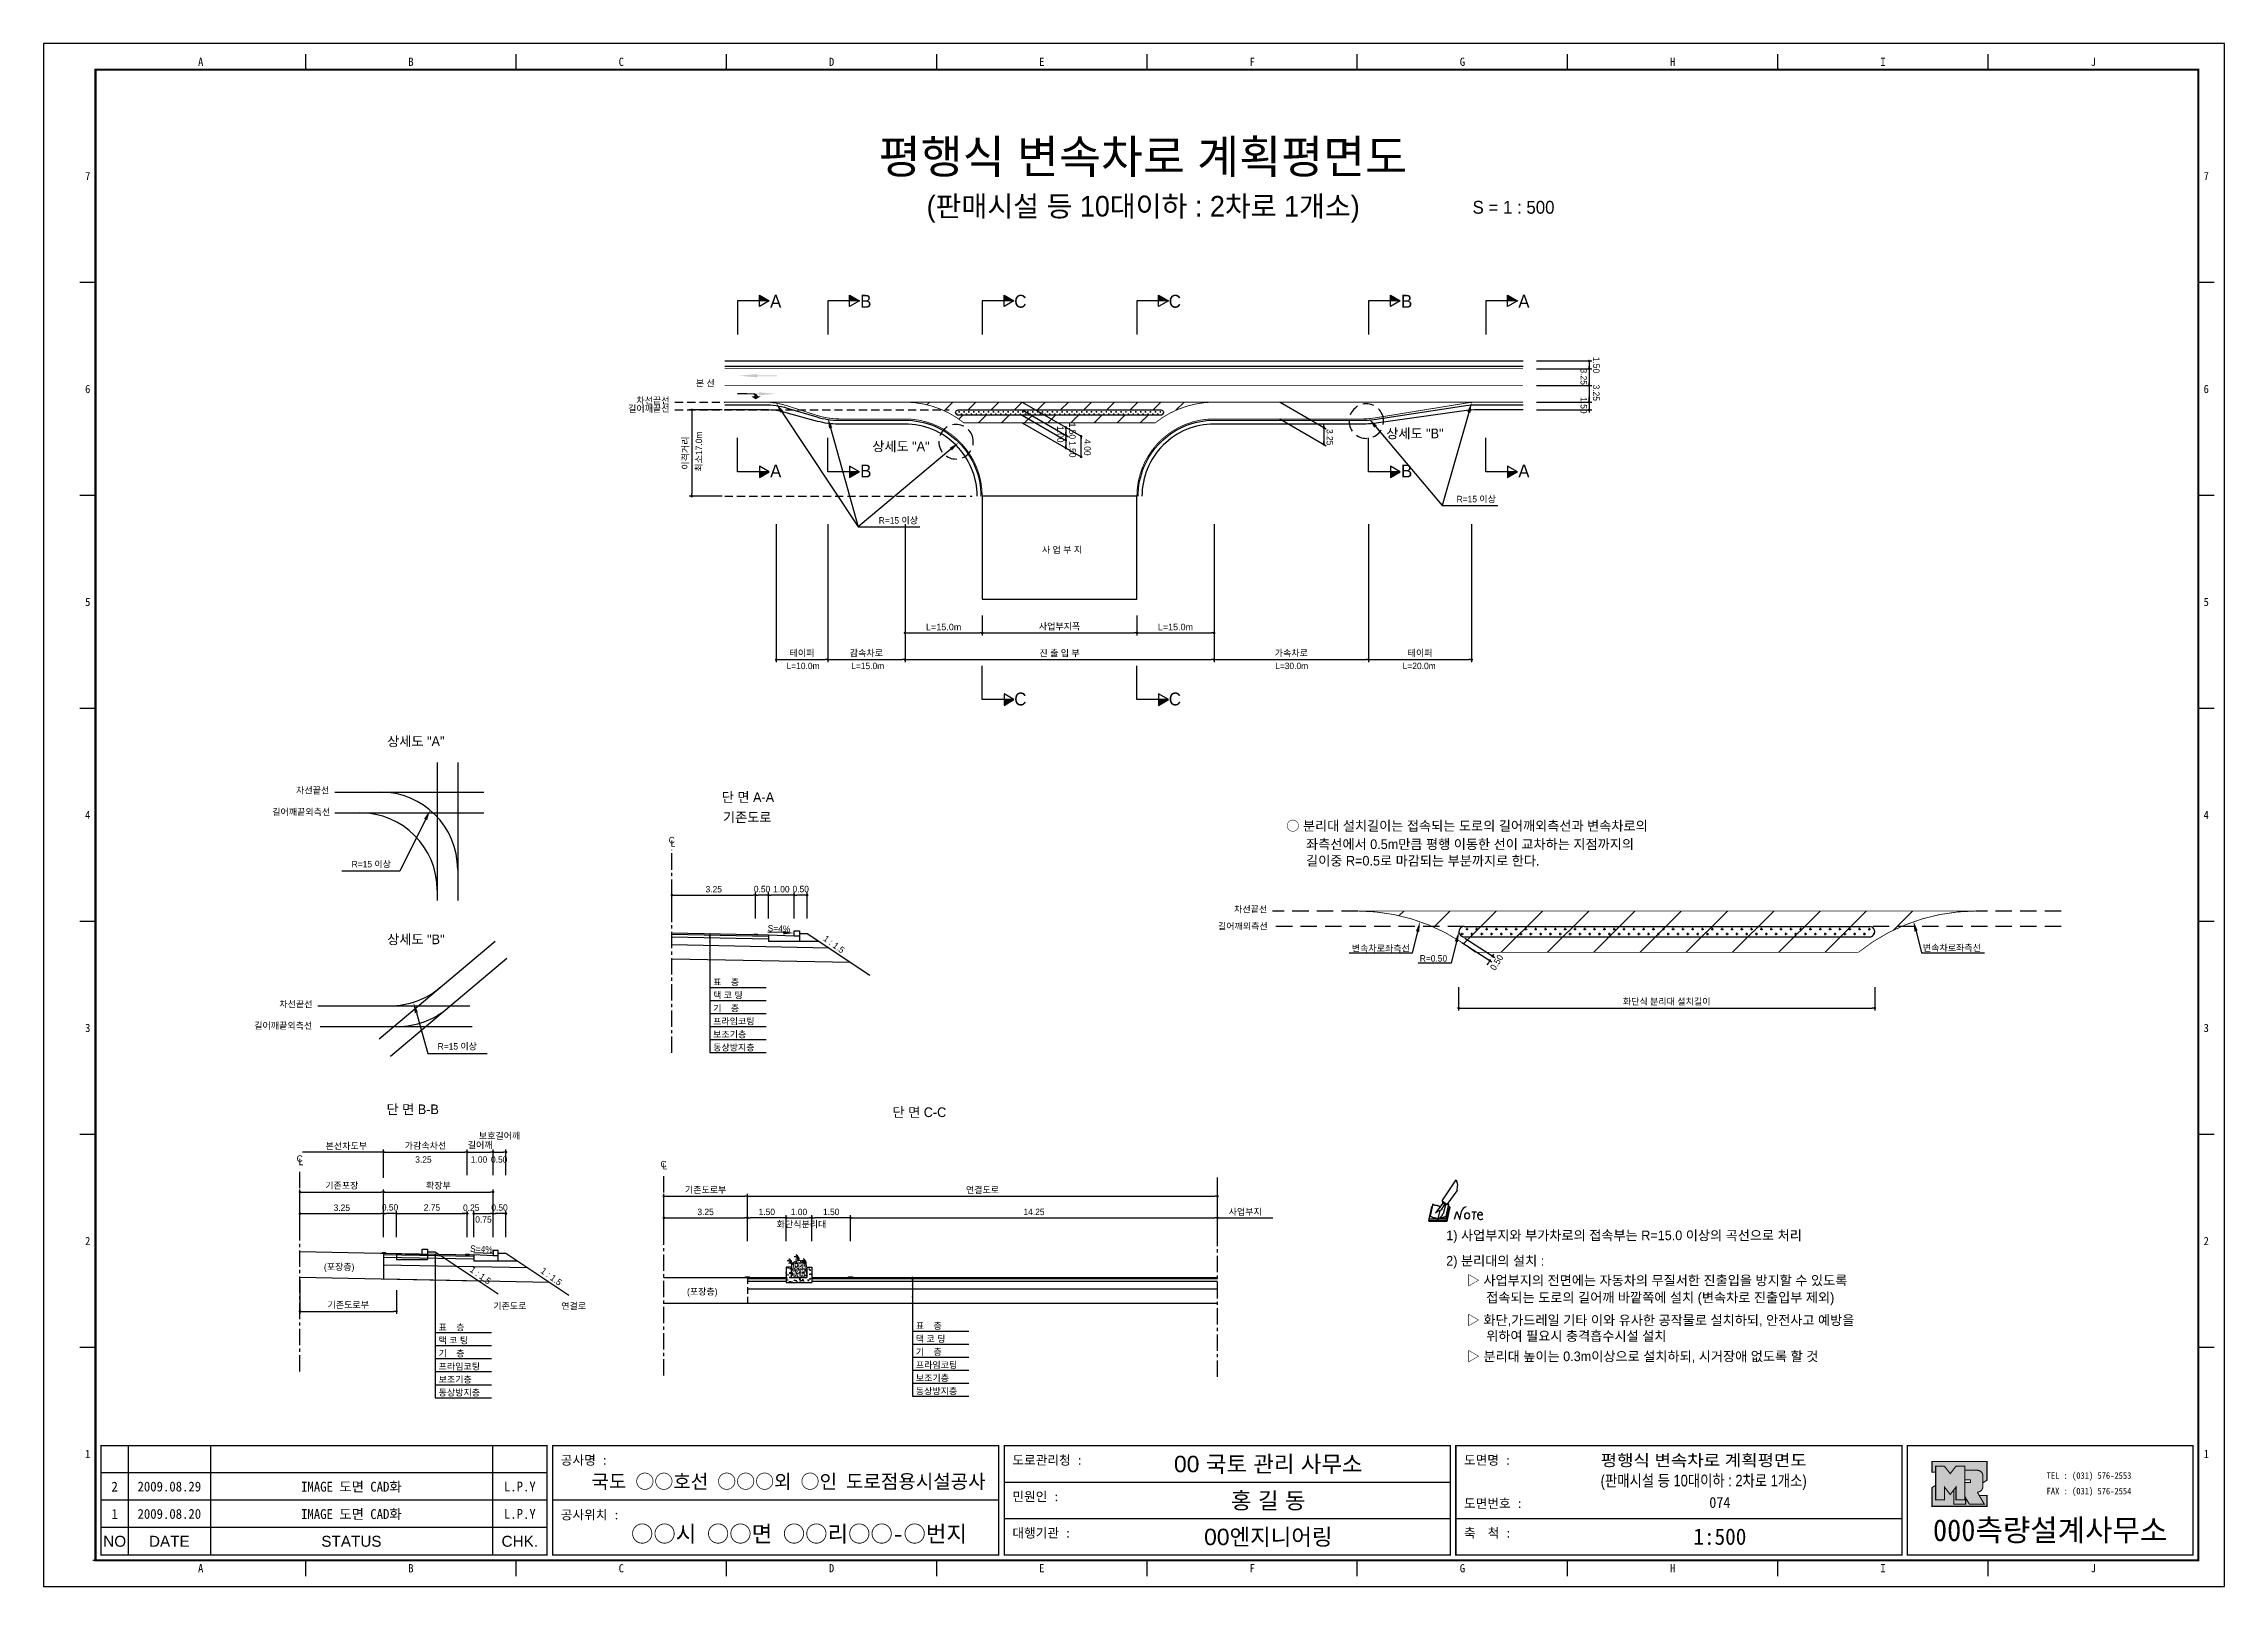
# Model space of a CAD drawing. Header units: millimetres. Extents: x 493 to 917, y -3 to 296.
import ezdxf
from ezdxf.enums import TextEntityAlignment as Align

# ---------------------------------------------------------------- set-up
doc = ezdxf.new("R2010")
doc.units = ezdxf.units.MM
doc.linetypes.add('CENTER', pattern=[50.8, 31.75, -6.35, 6.35, -6.35])
doc.linetypes.add('HIDDEN', pattern=[9.525, 6.35, -3.175])
for name, color, linetype in [('CC-GSTR-0004', 4, 'Continuous'), ('CM-LANE-0030', 30, 'Continuous'), ('CZ-DIMT-0002', 7, 'Continuous'), ('CZ-EXST-0002', 1, 'Continuous'), ('CZ-LIN1-0007', 7, 'Continuous'), ('CZ-LIN2-0003', 3, 'Continuous'), ('CZ-LINE-0001', 7, 'Continuous'), ('CZ-TEXT-BOX0', 7, 'Continuous'), ('TITLE', 7, 'Continuous')]:
    doc.layers.add(name, color=color, linetype=linetype)
doc.styles.add('견고딕', font='arial.ttf')
doc.styles.add('돋움', font='')
doc.styles.add('돋음체', font='')
doc.styles.get('돋움').set_extended_font_data('Dotum')
doc.styles.get('돋음체').set_extended_font_data('DotumChe')

msp = doc.modelspace()

# ---------------------------------------------------------------- texts
at = {"layer": 'CZ-DIMT-0002', "style": '돋움'}
for s, height, p in [('A', 2.5, (635.3, 246.26)), ('B', 2.5, (652.79, 246.26)), ('C', 2.5, (682.79, 246.26)), ('C', 2.5, (712.79, 246.26)), ('B', 2.5, (757.79, 246.26)), ('A', 2.5, (780.55, 246.26)), ('본 선', 1.25, (621.62, 230.37)), ('길어깨끝선', 1.25, (610.67, 225.42)), ('차선끝선', 1.25, (611.46, 227.01)), ('상세도 "B"', 1.875, (759.39, 220.61)), ('상세도 "A"', 1.875, (659.61, 218.11)), ('A', 2.5, (635.3, 213.32)), ('B', 2.5, (652.79, 213.32)), ('B', 2.5, (757.79, 213.32)), ('A', 2.5, (780.55, 213.32)), ('R=15 이상', 1.25, (771.3, 207.88)), ('R=15 이상', 1.25, (659.11, 203.74)), ('사 업 부 지', 1.25, (690.88, 198.02)), ('L=10.0m', 1.25, (640.61, 175.5)), ('L=15.0m', 1.25, (653.16, 175.5)), ('L=30.0m', 1.25, (735.46, 175.5)), ('L=20.0m', 1.25, (760.22, 175.5)), ('C', 2.5, (682.79, 169.08)), ('C', 2.5, (712.79, 169.08)), ('차선끝선', 1.25, (545.41, 151.35)), ('길어깨끝외측선', 1.25, (543.18, 147.16)), ('C', 1.25, (615.11, 141.7)), ('L', 1.25, (615.37, 141.05)), ('R=15 이상', 1.25, (556.79, 137.03)), ('차선끝선', 1.25, (727.5, 128.27)), ('차선끝선', 1.25, (542.15, 109.87)), ('길어깨끝외측선', 1.25, (539.69, 105.69)), ('R=15 이상', 1.25, (573.49, 101.67)), ('C', 1.25, (542.89, 79.9)), ('L', 1.25, (543.16, 79.24)), ('C', 1.25, (613.53, 78.82)), ('L', 1.25, (613.79, 78.42))]:
    msp.add_text(s, height=height, dxfattribs=at).set_placement(p, align=Align.MIDDLE_CENTER)
for s, rotation, p in [('3.25', 270, (791.54, 233.21)), ('1.50', 270, (793.98, 235.49)), ('3.25', 270, (793.98, 230.1)), ('1.50', 270, (791.54, 227.65)), ('최소17.0m', 90, (621, 213.2))]:
    msp.add_text(s, height=1.25, rotation=rotation, dxfattribs=at).set_placement(p)
for s, p in [('○ 분리대 설치길이는 접속되는 도로의 길어깨외측선과 변속차로의', (734.41, 144.46)), ('좌측선에서 0.5m만큼 평행 이동한 선이 교차하는 지점까지의', (738.26, 140.9)), ('길이중 R=0.5로 마감되는 부분까지로 한다.', (738.26, 137.7)), ('1) 사업부지와 부가차로의 접속부는 R=15.0 이상의 곡선으로 처리', (765.47, 65)), ('2) 분리대의 설치 :', (765.47, 60.06)), ('▷ 사업부지의 전면에는 자동차의 무질서한 진출입을 방지할 수 있도록', (769.45, 56.26)), ('접속되는 도로의 길어깨 바깥쪽에 설치 (변속차로 진출입부 제외)', (773.23, 52.94)), ('▷ 화단,가드레일 기타 이와 유사한 공작물로 설치하되, 안전사고 예방을', (769.45, 48.54)), ('위하여 필요시 충격흡수시설 설치', (773.23, 45.47)), ('▷ 분리대 높이는 0.3m이상으로 설치하되, 시거장애 없도록 할 것', (769.45, 41.52))]:
    msp.add_text(s, height=1.875, dxfattribs=at).set_placement(p, align=Align.MIDDLE_LEFT)
for s, rotation, p in [('S=4%', 357.7094, (635.94, 124.53)), ('1 : 1.5', 323.8881, (646.61, 121.49)), ('S=4%', 357.7094, (578.17, 62.34)), ('1 : 1.5', 323.8881, (577.99, 57.25)), ('1 : 1.5', 323.8881, (591.74, 57))]:
    msp.add_text(s, height=1.25, rotation=rotation, dxfattribs=at).set_placement(p, align=Align.MIDDLE_CENTER)
for s, p in [('길어깨외측선', (721.15, 124.36)), ('변속차로좌측선', (747.14, 120.07)), ('R=0.50', (760.33, 118.12)), ('변속차로좌측선', (858, 120.17)), ('표    층', (623.15, 113.5)), ('택 코 팅', (623.15, 110.97)), ('프라임코팅', (623.15, 105.91)), ('기    층', (623.15, 108.44)), ('보조기층', (623.15, 103.38)), ('동상방지층', (623.15, 100.84)), ('3.25', (565.32, 79.09)), ('1.00', (576.11, 79.09)), ('0.50', (580.02, 79.09)), ('화단식분리대', (635.47, 66.52)), ('사업부지', (723.22, 68.93)), ('(포장층)', (547.59, 58.25)), ('기존도로', (580.48, 50.65)), ('연결로', (593.66, 50.65)), ('(포장층)', (618.08, 53.46)), ('표    층', (569.85, 46.53)), ('표    층', (662.5, 46.81)), ('기    층', (569.85, 41.47)), ('택 코 팅', (569.85, 44)), ('기    층', (662.5, 41.75)), ('택 코 팅', (662.5, 44.28)), ('프라임코팅', (569.85, 38.94)), ('프라임코팅', (662.5, 39.22)), ('보조기층', (569.85, 36.4)), ('동상방지층', (569.85, 33.87)), ('보조기층', (662.5, 36.68)), ('동상방지층', (662.5, 34.15))]:
    msp.add_text(s, height=1.25, dxfattribs=at).set_placement(p)
at = {"layer": 'CZ-DIMT-0002', "char_height": 1.25, "attachment_point": 5, "style": '돋움'}
for s, insert, rotation in [('1.00', (690.55, 220.44), 270), ('1.50', (692.88, 221.11), 270), ('3.25', (742.85, 219.87), 270), ('1.50', (692.92, 217.53), 270), ('4.00', (695.81, 217.91), 270), ('\\A1;0.50', (775.27, 117.95), 57.1401)]:
    msp.add_mtext(s, dxfattribs=dict(at, insert=insert, rotation=rotation))
at = {"layer": 'CZ-DIMT-0002', "insert": (551.94, 82.28), "char_height": 1.25, "attachment_point": 5, "style": '돋움'}
msp.add_mtext('본선차도부', dxfattribs=at)
at = {"layer": 'CZ-LINE-0001', "insert": (617.82, 216.8), "char_height": 1.25, "attachment_point": 5, "rotation": 90, "style": '돋움'}
msp.add_mtext('\\A1;이격거리', dxfattribs=at)
at = {"layer": 'CZ-LINE-0001', "char_height": 1.25, "attachment_point": 5, "style": '돋움'}
for s, insert in [('\\A1;{\\fArial|b0|i0|c0|p32;L=15.0m}', (667.9, 183.04)), ('\\A1;사업부지폭', (690.4, 183.1)), ('\\A1;{\\fArial|b0|i0|c0|p32;L=15.0m}', (712.9, 183.04)), ('\\A1;테이퍼', (640.4, 177.93)), ('\\A1;감속차로', (652.9, 177.93)), ('\\A1;진 출 입 부', (690.4, 177.92)), ('\\A1;가속차로', (735.4, 177.93)), ('\\A1;테이퍼', (760.4, 177.93)), ('\\A1;3.25', (623.27, 132.16)), ('\\A1;0.50', (632.65, 132.19)), ('\\A1;1.00', (636.4, 132.16)), ('\\A1;0.50', (640.15, 132.19)), ('\\A1;화단식 분리대 설치길이', (808.26, 110.3)), ('\\A1;보호길어깨', (581.68, 84.25)), ('\\A1;가감속차선', (567.31, 82.33)), ('\\A1;길어깨', (577.93, 82.46)), ('\\A1;기존포장', (551.06, 74.59)), ('\\A1;확장부', (569.81, 74.59)), ('\\A1;기존도로부', (621.69, 73.77)), ('\\A1;연결도로', (675.44, 73.76)), ('\\A1;3.25', (551.06, 70.35)), ('\\A1;0.50', (560.43, 70.43)), ('\\A1;2.75', (568.56, 70.39)), ('\\A1;0.25', (576.19, 70.36)), ('\\A1;0.75', (578.56, 68.08)), ('\\A1;0.50', (581.68, 70.38)), ('\\A1;3.25', (621.69, 69.54)), ('\\A1;1.50', (633.57, 69.54)), ('\\A1;1.00', (639.82, 69.54)), ('\\A1;1.50', (646.07, 69.54)), ('\\A1;14.25', (685.44, 69.54)), ('\\A1;기존도로부', (552.31, 51.44))]:
    msp.add_mtext(s, dxfattribs=dict(at, insert=insert))
at = {"layer": 'CZ-TEXT-BOX0', "style": '돋움'}
for s, p in [('상세도 "A"', (565.43, 160.87)), ('단 면 A-A', (629.91, 150.03)), ('기존도로', (629.77, 146.13)), ('상세도 "B"', (565.44, 122.44)), ('단 면 B-B', (564.83, 89.46)), ('단 면 C-C', (663.19, 88.89))]:
    msp.add_text(s, height=1.875, dxfattribs=at).set_placement(p, align=Align.MIDDLE_CENTER)
at = {"layer": 'TITLE', "color": 3, "linetype": 'Continuous', "style": '돋음체'}
for s, p in [('A', (523.67, 292.73)), ('B', (564.49, 292.73)), ('C', (605.32, 292.73)), ('D', (646.14, 292.73)), ('E', (686.96, 292.73)), ('F', (727.79, 292.73)), ('G', (768.61, 292.73)), ('H', (809.44, 292.73)), ('I', (850.26, 292.73)), ('J', (891.09, 292.73)), ('7', (501.74, 270.56)), ('7', (913.01, 270.56)), ('6', (501.74, 229.23)), ('6', (913.01, 229.23)), ('5', (501.74, 187.9)), ('5', (913.01, 187.9)), ('4', (501.74, 146.57)), ('4', (913.01, 146.57)), ('3', (501.74, 105.24)), ('3', (913.01, 105.24)), ('2', (501.74, 63.91)), ('2', (913.01, 63.91)), ('1', (501.74, 22.58)), ('1', (913.01, 22.58)), ('A', (523.67, 0.4)), ('B', (564.49, 0.4)), ('C', (605.32, 0.4)), ('D', (646.14, 0.4)), ('E', (686.96, 0.4)), ('F', (727.79, 0.4)), ('G', (768.61, 0.4)), ('H', (809.44, 0.4)), ('I', (850.26, 0.4)), ('J', (891.09, 0.4))]:
    msp.add_text(s, height=1.59, dxfattribs=at).set_placement(p, align=Align.MIDDLE)
at = {"layer": 'TITLE', "style": '돋움'}
for s, height, p in [('평행식 변속차로 계획평면도', 6.5, (706.59, 274.34)), ('(판매시설 등 10대이하 : 2차로 1개소)', 4, (706.64, 264.71))]:
    msp.add_text(s, height=height, dxfattribs=at).set_placement(p, align=Align.MIDDLE_CENTER)
msp.add_text('S = 1 : 500', height=2.5, dxfattribs=at).set_placement((770.58, 264.5), align=Align.MIDDLE_LEFT)
at = {"layer": 'TITLE', "style": '돋음체'}
for s, p in [('공사명 : ', (593.58, 20.48)), ('도로관리청 :', (681.25, 20.48)), ('도면명 :', (768.92, 20.48)), ('민원인 :', (681.25, 13.41)), ('도면번호 :', (768.92, 12.09)), ('공사위치 :', (593.58, 9.87)), ('대행기관 :', (681.25, 6.34)), ('축  척 :', (768.92, 6.34))]:
    msp.add_text(s, height=1.804, dxfattribs=at).set_placement(p)
at = {"layer": 'TITLE', "color": 7, "linetype": 'Continuous'}
for s, height, style, p in [('00 국토 관리 사무소', 3.1832, '견고딕', (730.92, 20.66)), ('국도 ○○호선 ○○○외 ○인 도로점용시설공사', 2.7, '돋음체', (637.79, 17.27)), ('홍 길 동', 3.183, '견고딕', (730.92, 13.59)), ('○○시 ○○면 ○○리○○-○번지', 3.1832, '돋음체', (639.82, 7.11)), ('00엔지니어링', 3.183, '견고딕', (730.92, 6.51))]:
    msp.add_text(s, height=height, dxfattribs=dict(at, style=style)).set_placement(p, align=Align.MIDDLE)
at = {"layer": 'TITLE', "style": '돋움'}
for s, width, p, p2 in [('평행식 변속차로 계획평면도', 1.010039, (795.45, 20.23), (835.45, 20.23)), ('(판매시설 등 10대이하 : 2차로 1개소)', 0.748613, (795.45, 16.28), (835.45, 16.28))]:
    msp.add_text(s, height=2.25, dxfattribs=dict(at, width=width)).set_placement(p, p2, align=Align.FIT)
at = {"layer": 'TITLE', "color": 1, "linetype": 'Continuous', "style": '돋음체'}
msp.add_text('2', height=1.91, dxfattribs=at).set_placement((506.97, 16.24), align=Align.MIDDLE)
at = {"layer": 'TITLE', "linetype": 'Continuous'}
for s, height, style, p in [('2009.08.29', 1.91, '돋음체', (517.58, 16.24)), ('L.P.Y', 1.91, '돋음체', (585.62, 16.24)), ('074', 2.122, '돋음체', (818.59, 13.15)), ('1', 1.91, '돋음체', (506.97, 10.93)), ('2009.08.20', 1.91, '돋음체', (517.58, 10.93)), ('L.P.Y', 1.91, '돋음체', (585.62, 10.93)), ('NO', 2.122, '견고딕', (506.97, 5.63)), ('DATE', 2.122, '견고딕', (517.58, 5.63)), ('STATUS', 2.122, '견고딕', (552.93, 5.63)), ('CHK.', 2.122, '견고딕', (585.62, 5.63)), ('1:500', 3.183, '돋음체', (818.59, 6.51))]:
    msp.add_text(s, height=height, dxfattribs=dict(at, style=style)).set_placement(p, align=Align.MIDDLE)
at = {"layer": 'TITLE', "style": '돋음체'}
for p in [(552.93, 16.24), (552.93, 10.93)]:
    msp.add_text('IMAGE 도면 CAD화', height=1.9099, dxfattribs=at).set_placement(p, align=Align.MIDDLE)
at = {"layer": 'TITLE', "color": 180, "style": '돋음체'}
for s, p in [('TEL : (031) 576-2553', (882.02, 17.75)), ('FAX : (031) 576-2554', (882.02, 14.73))]:
    msp.add_text(s, height=1.2733, dxfattribs=at).set_placement(p)
msp.add_text('000측량설계사무소', height=4.244, dxfattribs=at).set_placement((882.72, 5.66), align=Align.CENTER)

# ---------------------------------------------------------------- blocks, each defined once
blk = doc.blocks.new('note')
for p, q in [((0.85, 3.5), (3.53, 7.57)), ((1.8, 2.79), (3.74, 5.46)), ((3.53, 7.57), (3.8, 6.64)), ((3.8, 6.64), (3.69, 5.72)), ((3.69, 5.72), (3.74, 5.46)), ((-1.24, 2.36), (-1.77, 0)), ((-1.77, 0), (1.77, 0)), ((-1.77, 0), (-1.77, -0.3)), ((-1.53, 0.52), (-1.55, 0.54)), ((-1.01, 2.9), (-1.53, 0.52)), ((-1.48, 0.48), (-1.53, 0.52)), ((-1.43, 0.44), (-1.48, 0.48)), ((-1.38, 0.41), (-1.43, 0.44)), ((-1.33, 0.4), (-1.38, 0.41)), ((-1.27, 0.37), (-1.33, 0.4)), ((-1.22, 0.35), (-1.27, 0.37)), ((-1.13, 2.36), (-1.24, 2.36)), ((-1.17, 0.33), (-1.22, 0.35)), ((-1.12, 0.32), (-1.17, 0.33)), ((-1.02, 0.25), (-1.12, 0.32)), ((-0.97, 0.22), (-1.02, 0.25)), ((-1, 2.9), (-1.01, 2.9)), ((-0.98, 2.85), (-1, 2.9)), ((-0.95, 2.8), (-0.98, 2.85)), ((-0.93, 0.21), (-0.97, 0.22)), ((-0.9, 2.75), (-0.95, 2.8)), ((-0.88, 0.19), (-0.93, 0.21)), ((-0.85, 2.72), (-0.9, 2.75)), ((-0.8, 0.18), (-0.88, 0.19)), ((-0.79, 2.69), (-0.85, 2.72)), ((-0.75, 0.17), (-0.8, 0.18)), ((-0.74, 2.68), (-0.79, 2.69)), ((-0.7, 0.16), (-0.75, 0.17)), ((-0.69, 2.65), (-0.74, 2.68)), ((-0.64, 0.15), (-0.7, 0.16)), ((-0.64, 2.65), (-0.69, 2.65)), ((-0.59, 2.63), (-0.64, 2.65)), ((-0.58, 0.14), (-0.64, 0.15)), ((-0.54, 2.62), (-0.59, 2.63)), ((-0.53, 0.13), (-0.58, 0.14)), ((-0.48, 2.61), (-0.54, 2.62)), ((-0.48, 0.12), (-0.53, 0.13)), ((-0.43, 2.61), (-0.48, 2.61)), ((-0.43, 0.11), (-0.48, 0.12)), ((0.75, 2.77), (-0.46, 1.16)), ((0.37, 2.24), (-0.46, 1.16)), ((-0.46, 1.16), (-0.08, 1.47)), ((-0.38, 2.59), (-0.43, 2.61)), ((-0.38, 0.08), (-0.43, 0.11)), ((-0.33, 2.59), (-0.38, 2.59)), ((-0.29, 0.06), (-0.38, 0.08)), ((-0.27, 2.58), (-0.33, 2.59)), ((-0.23, 0.05), (-0.29, 0.06)), ((-0.22, 2.57), (-0.27, 2.58)), ((-0.16, 0.04), (-0.23, 0.05)), ((-0.17, 2.56), (-0.22, 2.57)), ((-0.12, 2.55), (-0.17, 2.56)), ((-0.11, 0.03), (-0.16, 0.04)), ((-0.07, 2.53), (-0.12, 2.55)), ((-0.04, 0.02), (-0.11, 0.03)), ((-0.08, 1.47), (0.72, 1.75)), ((-0.01, 2.51), (-0.07, 2.53)), ((-0.05, -0.3), (-0.05, 0)), ((0, 0), (-0.04, 0.02)), ((0.04, 2.5), (-0.01, 2.51)), ((0.37, 1.63), (0, 0)), ((0, 0), (1.6, 0.53)), ((0, 0), (1.65, 0.18)), ((0, 0.01), (0.06, 0.04)), ((0, -0.3), (0, 0)), ((0.09, 2.48), (0.04, 2.5)), ((0.05, -0.3), (0.05, 0)), ((0.06, 0.04), (0.11, 0.07)), ((0.14, 2.48), (0.09, 2.48)), ((0.11, 0.07), (0.16, 0.09)), ((0.2, 2.47), (0.14, 2.48)), ((0.16, 0.09), (0.21, 0.12)), ((0.26, 2.43), (0.18, 2.46)), ((0.21, 0.12), (0.27, 0.14)), ((0.34, 2.4), (0.26, 2.43)), ((0.27, 0.14), (0.36, 0.19)), ((0.45, 2.37), (0.34, 2.4)), ((0.36, 0.19), (0.41, 0.22)), ((0.41, 0.22), (0.46, 0.27)), ((0.46, 0.27), (0.51, 0.3)), ((0.51, 0.3), (0.56, 0.34)), ((0.56, 0.34), (0.6, 0.4)), ((0.6, 0.4), (0.64, 0.45)), ((0.64, 0.45), (0.67, 0.51)), ((0.67, 0.51), (0.74, 0.58)), ((0.72, 1.75), (1.16, 2.53)), ((0.74, 0.58), (0.79, 0.63)), ((1, 3.1), (0.75, 2.77)), ((0.79, 0.63), (0.83, 0.68)), ((0.83, 0.68), (0.86, 0.73)), ((0.85, 3.5), (1.8, 2.79)), ((1, 3.4), (0.85, 3.21)), ((0.85, 3.21), (1.52, 2.71)), ((0.86, 0.73), (0.89, 0.79)), ((0.89, 0.84), (0.92, 0.89)), ((0.89, 0.79), (0.89, 0.84)), ((0.92, 0.89), (0.96, 0.95)), ((0.96, 0.95), (1.01, 0.97)), ((1.47, 2.74), (1.01, 0.97)), ((1.16, 2.53), (1.37, 2.82)), ((2.13, 2.84), (1.44, 2.63)), ((1.52, 2.71), (1.66, 2.9)), ((1.6, 0.53), (2.13, 2.84)), ((1.65, 0.18), (2.19, 2.48)), ((1.77, 0), (2.3, 2.36)), ((1.77, -0.3), (2.3, 2.07)), ((1.77, -0.38), (2.3, 1.99)), ((1.77, -0.44), (2.3, 1.93)), ((1.77, 0), (1.77, -0.3)), ((2.19, 2.48), (2.04, 2.47)), ((2.3, 2.36), (2.16, 2.36)), ((2.3, 2.36), (2.3, 2.07)), ((3.21, -0.08), (3.68, 1.4)), ((3.68, 1.4), (4.26, -0.14)), ((4.26, -0.14), (4.56, 1.44)), ((6.55, 1.34), (7.46, 1.34)), ((7.01, 1.34), (6.87, -0.11)), ((7.71, 0.77), (7.71, 0.55)), ((7.71, 0.77), (8.67, 0.77)), ((-1.77, -0.3), (1.77, -0.3)), ((-1.77, -0.43), (-1.77, -0.3)), ((-1.77, -0.37), (1.77, -0.37)), ((-1.77, -0.43), (1.77, -0.43))]:
    blk.add_line(p, q)
for centre, major_axis, start_param, end_param in [((0.4, 2.31), (0.0702, 0.0702), 3.283946, 6.425539), ((5.68, 1.23), (-0.806, 0.806), -0.591174, 0.597824), ((5.66, 0.58), (-0.378, 0.378), 3.926991, 10.210176), ((8.3, 0.49), (0.422, 0.422), 2.265602, 4.634911), ((8.19, 0.77), (-0.342, 0.342), 3.926991, 7.068583)]:
    blk.add_ellipse(centre, major_axis=major_axis, ratio=1, start_param=start_param, end_param=end_param)
blk = doc.blocks.new('_Dot')
at = {"color": 0, "linetype": 'ByBlock', "lineweight": -2}
blk.add_line((-0.5, 0), (-1, 0), dxfattribs=at)
at = {"color": 0, "linetype": 'ByBlock', "const_width": 0.5}
blk.add_lwpolyline([(-0.25, 0, 1), (0.25, 0, 1)], format="xyb", close=True, dxfattribs=at)

# ---------------------------------------------------------------- hatches: boundary and pattern name
at = {"layer": 'CM-LANE-0030'}
h = msp.add_hatch(dxfattribs=at)
h.set_pattern_fill('ANSI31', color=256, style=0)
h.set_pattern_definition([(45, (55.0058, -338.587), (-2.245064, 2.245064), [])])
h.paths.add_polyline_path([(660.4, 226.68, -0.170323), (671.8, 222.68), (708.99, 222.68, -0.170323), (720.4, 226.68)])
h.paths.add_polyline_path([(710.08, 225.18, -0.750696), (710.34, 224.25, 0.001926), (710.22, 224.18), (670.57, 224.18, 0.001926), (670.45, 224.25, -0.750696), (670.72, 225.18)], flags=16)
h = msp.add_hatch(dxfattribs=at)
h.set_pattern_fill('ANSI31', color=256, scale=2, style=0)
h.set_pattern_definition([(45, (-557.556, -333.715), (-4.490128, 4.490128), [])])
h.paths.add_polyline_path([(748.29, 127.93, -0.170323), (771.1, 119.93), (845.49, 119.93, -0.170323), (868.29, 127.93)])
at = {"layer": 'CZ-EXST-0002'}
h = msp.add_hatch(dxfattribs=at)
h.set_pattern_fill('AR-SAND', color=256, scale=0.01, style=0)
h.set_pattern_definition([(37.5, (-470.8001, 3539.69303), (-0.016000313, 0.489413237), [0, -0.38608, 0, -0.4318, 0, -0.41275]), (7.5, (-470.8001, 3539.69303), (0.44952328, 0.7168251), [0, -0.20828, 0, -0.34798, 0, -0.13335]), (327.5, (-471.1125, 3539.69303), (0.79099237, 0.001437185), [0, -0.127, 0, -0.4572, 0, -0.5969]), (317.5, (-471.1125, 3539.693), (0.76355645, 0.22292932), [0, -0.0635, 0, -0.29972, 0, -0.3429])])
edge = h.paths.add_edge_path()
edge.add_ellipse((639.82, 58.85), major_axis=(-1.5, 0), ratio=0.829212, start_angle=180, end_angle=360)
edge.add_line((638.32, 58.85), (638.32, 56.85))
edge.add_line((638.32, 56.85), (641.32, 56.85))
edge.add_line((641.32, 56.85), (641.32, 58.85))
h = msp.add_hatch(dxfattribs=at)
h.set_pattern_fill('AR-CONC', color=256, scale=0.01, style=0)
h.set_pattern_definition([(50, (-470.8001, 3539.693), (1.8218467, -0.15939086), [0.1905, -2.0955]), (355, (-470.8, 3539.693), (-0.3524283, 1.9105664), [0.1524, -1.6764]), (100.451, (-470.6483, 3539.6798), (1.469425, 1.7511669), [0.1619, -1.7809]), (46.1842, (-470.8, 3540.201), (2.7107904, -0.4204233), [0.28575, -3.14325]), (96.6356, (-470.5742, 3540.166), (2.3740423, 2.4742556), [0.24285, -2.67135]), (351.184, (-470.8, 3540.201), (2.374046, 2.4742512), [0.2286, -2.5146]), (21, (-470.5461, 3540.074), (1.5161488, -1.0226552), [0.1905, -2.0955]), (326, (-470.546, 3540.074), (0.6180203, 1.8418797), [0.1524, -1.6764]), (71.4514, (-470.4197, 3539.9888), (2.1341649, 0.8192286), [0.1619, -1.7809]), (37.5, (-470.8001, 3539.69303), (0.03088603, 0.84555039), [0, -1.65608, 0, -1.7018, 0, -1.68275]), (7.5, (-470.8001, 3539.693), (0.66819663, 1.00180575), [0, -0.97028, 0, -1.61798, 0, -0.64135]), (327.5, (-471.3665, 3539.693), (1.35590595, -0.05728744), [0, -0.635, 0, -1.9812, 0, -2.6289]), (317.5, (-471.6205, 3539.693), (1.4812918, 0.2542649), [0, -0.8255, 0, -1.31572, 0, -1.8669])])
h.paths.add_polyline_path([(642.32, 55.85), (642.32, 58.85), (641.32, 58.85), (641.32, 56.85), (638.32, 56.85), (638.32, 58.85), (637.32, 58.85), (637.32, 55.85)])
at = {"layer": 'CZ-LIN1-0007'}
for points in [[(631.7, 232.14), (631.7, 231.92), (635.52, 231.92), (635.52, 231.71), (631.7, 231.71), (631.7, 231.49), (628.05, 231.81)], [(630.96, 228.42, -0.267976), (631.87, 227.82), (632.43, 227.82), (631.39, 227.24), (630.56, 227.81), (631.17, 227.81, 0.504994), (630.9, 228.18), (627.85, 228.2), (627.85, 228.44)], [(632.09, 228.59), (632.09, 228.4), (628.67, 228.4), (628.67, 228.21), (632.09, 228.21), (632.09, 228.02), (635.37, 228.31)], [(631.77, 123.34), (631.77, 123.47), (631.02, 123.48), (631.02, 123.36)], [(559.56, 61.54), (559.56, 61.66), (558.81, 61.68), (558.81, 61.55)], [(575.81, 61.21), (575.81, 61.34), (575.06, 61.35), (575.06, 61.23)], [(630.19, 56.85), (630.19, 56.97), (629.44, 56.97), (629.44, 56.85)], [(650.19, 56.85), (650.19, 56.97), (649.44, 56.97), (649.44, 56.85)]]:
    msp.add_hatch(color=256, dxfattribs=at).paths.add_polyline_path(points)
at = {"layer": 'CZ-LIN2-0003'}
h = msp.add_hatch(dxfattribs=at)
h.set_pattern_fill('CROSS', color=256, scale=0.075, style=0)
h.set_pattern_definition([(0, (55.0058, -338.587), (0.47625, 0.47625), [0.238125, -0.714375]), (90, (55.12485, -338.70606), (-0.47625, 0.47625), [0.238125, -0.714375])])
h.paths.add_polyline_path([(670.72, 225.18, 0.750696), (670.45, 224.25, -0.001926), (670.57, 224.18), (710.22, 224.18, -0.001926), (710.34, 224.25, 0.750696), (710.08, 225.18)])
h = msp.add_hatch(dxfattribs=at)
h.set_pattern_fill('CROSS', color=256, scale=0.15, style=0)
h.set_pattern_definition([(0, (-557.556, -333.7148), (0.9525, 0.9525), [0.47625, -1.42875]), (90, (-557.31785, -333.9529), (-0.9525, 0.9525), [0.47625, -1.42875])])
h.paths.add_polyline_path([(768.93, 124.93, 0.750696), (768.4, 123.09, -0.001926), (768.64, 122.93), (847.95, 122.93, -0.001926), (848.19, 123.09, 0.750696), (847.66, 124.93)])
at = {"layer": 'CZ-LINE-0001'}
for points in [[(632.14, 247.44), (632.14, 246.34), (634.04, 246.34)], [(649.64, 247.44), (649.64, 246.34), (651.54, 246.34)], [(679.64, 247.44), (679.64, 246.34), (681.54, 246.34)], [(709.64, 247.44), (709.64, 246.34), (711.54, 246.34)], [(754.64, 247.44), (754.64, 246.34), (756.54, 246.34)], [(777.39, 247.44), (777.39, 246.34), (779.3, 246.34)], [(634.04, 213.19), (632.14, 213.19), (632.14, 212.09)], [(651.54, 213.19), (649.64, 213.19), (649.64, 212.09)], [(756.54, 213.19), (754.64, 213.19), (754.64, 212.09)], [(779.3, 213.19), (777.39, 213.19), (777.39, 212.09)], [(681.54, 168.95), (679.64, 168.95), (679.64, 167.85)], [(711.54, 168.95), (709.64, 168.95), (709.64, 167.85)]]:
    msp.add_hatch(color=256, dxfattribs=at).paths.add_polyline_path(points)
at = {"layer": 'TITLE', "ltscale": 150}
h = msp.add_hatch(color=8, dxfattribs=at)
edge = h.paths.add_edge_path()
edge.add_line((870.45, 21.11), (859.78, 21.11))
edge.add_line((859.78, 21.11), (859.78, 19.03))
edge.add_line((859.78, 19.03), (860.49, 19.03))
edge.add_line((860.49, 19.03), (860.49, 20.2))
edge.add_line((860.49, 20.2), (862.18, 20.2))
edge.add_line((862.18, 20.2), (863.31, 18.75))
edge.add_line((863.31, 18.75), (864.44, 20.2))
edge.add_line((864.44, 20.2), (866.13, 20.2))
edge.add_line((866.13, 20.2), (866.13, 19.41))
edge.add_line((866.13, 19.41), (868.57, 19.41))
edge.add_arc((868.57, 18.34), 1.07, 0, 90, ccw=False)
edge.add_line((869.64, 18.34), (869.64, 16.97))
edge.add_line((869.64, 16.97), (870.45, 17.48))
edge.add_line((870.45, 17.48), (870.45, 21.11))
h.paths.add_polyline_path([(864, 15.59), (863.31, 14.71), (862.18, 16.16), (862.18, 13.65), (860.49, 13.65), (860.49, 16.5), (859.78, 16.05), (859.78, 12.42), (870.45, 12.42), (870.45, 14.5), (868.95, 14.5), (869.91, 12.85), (867.01, 12.85), (866.31, 14.06), (866.31, 12.85), (864, 12.85)])
msp.add_hatch(color=5, dxfattribs=at).paths.add_polyline_path([(866.13, 20.2), (864.44, 20.2), (863.31, 18.75), (862.18, 20.2), (860.49, 20.2), (860.49, 13.65), (862.18, 13.65), (862.18, 16.16), (863.31, 14.71), (864.44, 16.16), (864.44, 13.65), (866.13, 13.65)])
h = msp.add_hatch(color=161, dxfattribs=at)
edge = h.paths.add_edge_path()
edge.add_arc((868.57, 18.34), 1.07, 0, 90)
edge.add_line((868.57, 19.41), (866.13, 19.41))
edge.add_line((866.13, 19.41), (866.13, 17.55))
edge.add_line((866.13, 17.55), (867.13, 17.55))
edge.add_arc((867.13, 17.44), 0.113, 0, 90, ccw=False)
edge.add_line((867.24, 17.44), (867.24, 17.13))
edge.add_arc((867.13, 17.13), 0.113, 270, 360, ccw=False)
edge.add_line((867.13, 17.02), (866.13, 17.02))
edge.add_line((866.13, 17.02), (866.13, 13.65))
edge.add_line((866.13, 13.65), (864.44, 13.65))
edge.add_line((864.44, 13.65), (864.44, 16.16))
edge.add_line((864.44, 16.16), (864, 15.59))
edge.add_line((864, 15.59), (864, 12.85))
edge.add_line((864, 12.85), (866.31, 12.85))
edge.add_line((866.31, 12.85), (866.31, 14.06))
edge.add_line((866.31, 14.06), (867.01, 12.85))
edge.add_line((867.01, 12.85), (869.91, 12.85))
edge.add_line((869.91, 12.85), (868.57, 15.17))
edge.add_arc((868.57, 16.23), 1.07, 270, 360)
edge.add_line((869.64, 16.23), (869.64, 18.34))

# ---------------------------------------------------------------- linework, layer by layer
at = {"color": 0, "linetype": 'ByBlock', "lineweight": -2}
for p, q in [((793.22, 234.43), (793.22, 234.18)), ((793.22, 233.43), (793.22, 233.68)), ((793.22, 232.93), (793.22, 232.68)), ((793.22, 230.18), (793.22, 230.43)), ((793.22, 229.68), (793.22, 229.43)), ((793.22, 226.93), (793.22, 227.18)), ((793.22, 226.93), (793.22, 227.18)), ((793.22, 224.93), (793.22, 224.68)), ((793.22, 224.93), (793.22, 224.68)), ((691.63, 221.52), (691.63, 221.27)), ((691.63, 220.52), (691.63, 220.77)), ((741.69, 222.02), (741.69, 222.27)), ((741.69, 221.52), (741.69, 221.27)), ((691.63, 220.02), (691.63, 219.77)), ((691.63, 219.52), (691.63, 219.77)), ((691.63, 218.02), (691.63, 218.27)), ((694.59, 219.81), (694.59, 219.56)), ((694.59, 216.31), (694.59, 216.56)), ((741.69, 218.77), (741.69, 219.02)), ((774.6, 119.38), (774.74, 119.59)), ((773.79, 118.12), (773.65, 117.91)), ((558.93, 81.14), (558.68, 81.14)), ((721.32, 68.4), (721.57, 68.4))]:
    msp.add_line(p, q, dxfattribs=at)
at = {"color": 0, "linetype": 'ByBlock', "const_width": 0.25}
for points in [[(793.22, 234.55, 1), (793.22, 234.8, 1)], [(793.22, 233.05, 1), (793.22, 233.3, 1)], [(793.22, 233.3, 1), (793.22, 233.05, 1)], [(793.22, 229.8, 1), (793.22, 230.05, 1)], [(793.22, 230.05, 1), (793.22, 229.8, 1)], [(793.22, 226.8, 1), (793.22, 226.55, 1)], [(793.22, 226.8, 1), (793.22, 226.55, 1)], [(793.22, 225.05, 1), (793.22, 225.3, 1)], [(793.22, 225.05, 1), (793.22, 225.3, 1)], [(691.63, 221.65, 1), (691.63, 221.9, 1)], [(691.63, 220.15, 1), (691.63, 220.4, 1)], [(691.63, 220.4, 1), (691.63, 220.15, 1)], [(694.59, 219.94, 1), (694.59, 220.19, 1)], [(741.69, 221.65, 1), (741.69, 221.9, 1)], [(741.69, 221.9, 1), (741.69, 221.65, 1)], [(691.63, 219.4, 1), (691.63, 219.15, 1)], [(691.63, 217.9, 1), (691.63, 217.65, 1)], [(694.59, 216.19, 1), (694.59, 215.94, 1)], [(741.69, 218.64, 1), (741.69, 218.39, 1)], [(773.86, 118.22, 1), (773.99, 118.43, 1)], [(774.54, 119.27, 1), (774.4, 119.06, 1)], [(559.06, 81.14, 1), (559.31, 81.14, 1)], [(721.19, 68.4, 1), (720.94, 68.4, 1)]]:
    msp.add_lwpolyline(points, format="xyb", close=True, dxfattribs=at)
at = {"layer": 'CC-GSTR-0004'}
for p, q in [((633.9, 123.3), (638.9, 123.1)), ((633.9, 123.3), (633.9, 122.1)), ((638.9, 124.1), (639.9, 124.1)), ((638.9, 123.1), (638.9, 124.1)), ((638.9, 123.1), (639.9, 123.1)), ((639.9, 124.1), (639.9, 122.1)), ((633.9, 122.1), (639.9, 122.1))]:
    msp.add_line(p, q, dxfattribs=at)
for points in [[(625.4, 234.68), (780.4, 234.68)], [(625.4, 233.68), (780.4, 233.68)], [(581.43, 61.04), (580.43, 61.04), (576.68, 61.19), (576.68, 60.04), (581.43, 60.04), (581.43, 62.04), (580.43, 62.04), (580.43, 61.04)]]:
    msp.add_lwpolyline(points, dxfattribs=at)
for points in [[(625.4, 226.18), (633.19, 226.18, -0.072993), (637.5, 225.54), (643.29, 223.81, 0.072993), (647.6, 223.18), (660.4, 223.18, -0.414214), (675.15, 208.43)], [(674.4, 208.43, 0.414214), (660.4, 222.43), (647.42, 222.43, -0.067192), (643.44, 222.96), (637.35, 224.64), (637.35, 224.64, 0.067192), (633.37, 225.18), (633.37, 225.18), (625.4, 225.18)], [(705.65, 208.43, -0.414214), (720.4, 223.18), (749.28, 223.18), (749.28, 223.18, 0.03724), (751.5, 223.34), (751.5, 223.34), (769.29, 226.01, -0.03724), (771.51, 226.18), (780.4, 226.18)], [(780.4, 225.18), (771.42, 225.18, 0.034174), (769.38, 225.04), (751.41, 222.57, -0.034174), (749.37, 222.43), (749.37, 222.43), (720.4, 222.43, 0.414214), (706.4, 208.43)]]:
    msp.add_lwpolyline(points, format="xyb", dxfattribs=at)
at = {"layer": 'CM-LANE-0030', "const_width": 0.15}
msp.add_lwpolyline([(625.4, 229.93), (780.4, 229.93)], dxfattribs=at)
for points in [[(660.4, 226.68), (720.4, 226.68, 0.170323), (708.99, 222.68), (671.8, 222.68, 0.170323)], [(845.49, 119.93), (771.1, 119.93, 0.170323), (748.29, 127.93), (868.29, 127.93, 0.170323)]]:
    msp.add_lwpolyline(points, format="xyb", close=True, dxfattribs=at)
at = {"layer": 'CZ-EXST-0002'}
for p, q in [((569.58, 156.76), (569.58, 129.98)), ((573.56, 156.76), (573.56, 129.98)), ((549.68, 151.02), (578.63, 151.02)), ((549.68, 147), (578.63, 147)), ((558.29, 103.11), (580.84, 122.1)), ((560.5, 99.74), (583.1, 118.77)), ((546.42, 109.54), (575.9, 109.54)), ((546.83, 105.54), (576.38, 105.54)), ((542.93, 61.87), (561.68, 61.49)), ((561.68, 61.49), (561.68, 60.29)), ((561.68, 61.49), (566.68, 61.29)), ((561.68, 60.29), (567.68, 60.29)), ((566.68, 61.29), (566.68, 62.29)), ((566.68, 62.29), (567.68, 62.29)), ((566.68, 61.29), (567.68, 61.29)), ((567.68, 62.29), (567.68, 60.29)), ((567.68, 61.79), (569.18, 61.79)), ((569.18, 61.79), (581.39, 53.66)), ((542.93, 56.87), (577.61, 56.17)), ((613.57, 56.85), (629.82, 56.85)), ((613.57, 51.85), (629.82, 51.85))]:
    msp.add_line(p, q, dxfattribs=at)
at = {"layer": 'CZ-LIN1-0007'}
for p, q in [((631.02, 123.48), (631.77, 123.47)), ((631.02, 123.36), (631.77, 123.34)), ((631.77, 123.47), (631.77, 123.34)), ((558.81, 61.68), (559.56, 61.66)), ((558.81, 61.55), (559.56, 61.54)), ((559.56, 61.66), (559.56, 61.54)), ((575.06, 61.35), (575.81, 61.34)), ((575.06, 61.23), (575.81, 61.21)), ((575.81, 61.34), (575.81, 61.21)), ((629.44, 56.97), (630.19, 56.97)), ((629.44, 56.85), (629.44, 56.97)), ((630.19, 56.85), (629.44, 56.85)), ((630.19, 56.97), (630.19, 56.85)), ((649.44, 56.85), (649.44, 56.97)), ((649.44, 56.97), (650.19, 56.97)), ((650.19, 56.85), (649.44, 56.85)), ((650.19, 56.97), (650.19, 56.85))]:
    msp.add_line(p, q, dxfattribs=at)
at = {"layer": 'CZ-LIN1-0007', "const_width": 0.15}
for points in [[(625.4, 233.18), (780.4, 233.18)], [(646.71, 226.68), (660.4, 226.68)], [(746, 226.68), (720.4, 226.68)]]:
    msp.add_lwpolyline(points, dxfattribs=at)
for points in [[(675.4, 208.43, 0.414214), (660.4, 223.43), (647.77, 223.43, -0.07872), (643.14, 224.16), (643.14, 224.16), (637.66, 225.94), (637.66, 225.94, 0.07872), (633.02, 226.68), (625.4, 226.68)], [(780.4, 226.68), (771.61, 226.68, 0.040295), (769.2, 226.48), (751.59, 223.62), (751.59, 223.62, -0.040295), (749.18, 223.43), (749.18, 223.43), (720.4, 223.43, 0.414214), (705.4, 208.43)]]:
    msp.add_lwpolyline(points, format="xyb", dxfattribs=at)
at = {"layer": 'CZ-LIN1-0007', "linetype": 'HIDDEN', "const_width": 0.15}
for points in [[(633.02, 226.68), (646.71, 226.68)], [(771.61, 226.68), (746, 226.68)]]:
    msp.add_lwpolyline(points, dxfattribs=at)
at = {"layer": 'CZ-LIN2-0003'}
for p, q in [((615.15, 123.68), (633.9, 123.3)), ((615.15, 123.43), (633.9, 123.05)), ((615.15, 122.93), (633.9, 122.55)), ((639.9, 123.6), (641.4, 123.6)), ((641.4, 123.6), (653.6, 115.47)), ((768.64, 122.93), (847.95, 122.93)), ((768.93, 124.93), (847.66, 124.93)), ((615.15, 121.43), (645.57, 120.82)), ((615.15, 118.68), (649.83, 117.98)), ((639.9, 122.1), (643.65, 122.1)), ((559.18, 61.54), (576.68, 61.19)), ((559.18, 61.54), (559.18, 56.54)), ((559.18, 61.29), (576.68, 60.94)), ((559.18, 60.79), (576.68, 60.44)), ((559.18, 59.29), (587.15, 58.73)), ((581.43, 61.54), (582.93, 61.54)), ((581.43, 60.04), (585.18, 60.04)), ((582.93, 61.54), (595.14, 53.41)), ((559.18, 56.54), (591.4, 55.9)), ((629.82, 56.85), (637.32, 56.85)), ((629.82, 56.6), (637.32, 56.6)), ((629.82, 56.1), (637.32, 56.1)), ((637.32, 58.85), (637.32, 55.85)), ((638.32, 58.85), (637.32, 58.85)), ((637.32, 55.85), (642.32, 55.85)), ((638.32, 58.85), (638.32, 56.85)), ((638.32, 56.85), (641.32, 56.85)), ((641.32, 58.85), (642.32, 58.85)), ((641.32, 58.85), (641.32, 56.85)), ((642.32, 58.85), (642.32, 55.85)), ((642.32, 56.85), (721.07, 56.85)), ((642.32, 56.6), (721.07, 56.6)), ((642.32, 56.1), (721.07, 56.1)), ((629.82, 54.6), (721.07, 54.6)), ((629.82, 51.85), (721.07, 51.85))]:
    msp.add_line(p, q, dxfattribs=at)
msp.add_lwpolyline([(670.45, 224.25, -0.750696), (670.72, 225.18), (710.08, 225.18, -0.750696), (710.34, 224.25, 0.001926), (710.22, 224.18), (670.57, 224.18, 0.001926)], format="xyb", close=True, dxfattribs=at)
msp.add_lwpolyline([(705.4, 208.43), (675.4, 208.43), (675.4, 188.43), (705.4, 188.43)], close=True, dxfattribs=at)
for points in [[(768.64, 122.93, 0.001926), (768.4, 123.09, 0.001926)], [(848.19, 123.09, 0.001926), (847.95, 122.93)]]:
    msp.add_lwpolyline(points, format="xyb", dxfattribs=at)
for centre, radius, start, end in [((558.56, 136.02), 15, 0, 90), ((554.58, 132), 15, 0, 90), ((768.93, 123.93), 1, 90, 237.5816), ((847.66, 123.93), 1, 302.4184, 90), ((560.45, 124.54), 15, 270, 310.097), ((561.91, 120.54), 15, 270, 310.097), ((637.55, 59.19), 0.88, 7.8639, 92.7752), ((638.01, 59.16), 0.44, 19.771, 124.0366), ((637.45, 59.53), 1, 347.1802, 67.3267), ((638.95, 59.97), 0.88, 7.8639, 92.7752), ((639.4, 59.94), 0.44, 19.771, 124.0366), ((638.84, 60.31), 1, 347.1802, 67.3267), ((640.34, 59.19), 0.88, 7.8639, 92.7752), ((640.8, 59.16), 0.44, 19.771, 124.0366), ((640.23, 59.53), 1, 347.1802, 67.3267)]:
    msp.add_arc(centre, radius, start, end, dxfattribs=at)
msp.add_ellipse((639.82, 58.85), major_axis=(-1.5, 0), ratio=0.829212, start_param=3.141593, end_param=6.283185, dxfattribs=at)
at = {"layer": 'CZ-LINE-0001'}
for p, q in [((634.04, 246.34), (627.9, 246.34)), ((627.9, 246.34), (627.9, 239.8)), ((632.14, 245.25), (632.14, 247.44)), ((632.14, 247.44), (634.04, 246.34)), ((634.04, 246.34), (632.14, 245.25)), ((651.54, 246.34), (645.4, 246.34)), ((645.4, 246.34), (645.4, 239.8)), ((649.64, 245.25), (649.64, 247.44)), ((649.64, 247.44), (651.54, 246.34)), ((651.54, 246.34), (649.64, 245.25)), ((681.54, 246.34), (675.4, 246.34)), ((675.4, 246.34), (675.4, 239.8)), ((679.64, 245.25), (679.64, 247.44)), ((679.64, 247.44), (681.54, 246.34)), ((681.54, 246.34), (679.64, 245.25)), ((711.54, 246.34), (705.4, 246.34)), ((705.4, 246.34), (705.4, 239.8)), ((709.64, 245.25), (709.64, 247.44)), ((709.64, 247.44), (711.54, 246.34)), ((711.54, 246.34), (709.64, 245.25)), ((756.54, 246.34), (750.4, 246.34)), ((750.4, 246.34), (750.4, 239.8)), ((754.64, 245.25), (754.64, 247.44)), ((754.64, 247.44), (756.54, 246.34)), ((756.54, 246.34), (754.64, 245.25)), ((779.3, 246.34), (773.15, 246.34)), ((773.15, 246.34), (773.15, 239.8)), ((777.39, 245.25), (777.39, 247.44)), ((777.39, 247.44), (779.3, 246.34)), ((779.3, 246.34), (777.39, 245.25)), ((783, 234.68), (793.72, 234.68)), ((783, 233.18), (793.72, 233.18)), ((783, 233.18), (793.72, 233.18)), ((793.22, 234.18), (793.22, 225.18)), ((783, 229.93), (793.72, 229.93)), ((624.9, 225.18), (618.51, 225.18)), ((619.01, 224.68), (619.01, 208.93)), ((683.13, 226.68), (694.59, 220.06)), ((683.13, 225.18), (692.13, 219.98)), ((733.2, 226.68), (742.19, 221.48)), ((783, 226.68), (793.72, 226.68)), ((783, 225.18), (793.72, 225.18)), ((783, 225.18), (793.72, 225.18)), ((793.22, 227.18), (793.22, 227.68)), ((683.13, 224.18), (691.63, 219.27)), ((683.13, 222.68), (694.59, 216.06)), ((691.63, 221.27), (691.63, 217.77)), ((733.19, 223.42), (742.19, 218.23)), ((741.69, 221.27), (741.69, 218.27)), ((627.9, 213.19), (627.9, 219.73)), ((645.4, 213.19), (645.4, 219.73)), ((694.59, 216.06), (694.59, 220.06)), ((750.4, 213.19), (750.4, 219.73)), ((773.15, 213.19), (773.15, 219.73)), ((634.04, 213.19), (627.9, 213.19)), ((634.04, 213.19), (632.14, 214.29)), ((632.14, 214.29), (632.14, 212.09)), ((632.14, 212.09), (634.04, 213.19)), ((651.54, 213.19), (645.4, 213.19)), ((651.54, 213.19), (649.64, 214.29)), ((649.64, 214.29), (649.64, 212.09)), ((649.64, 212.09), (651.54, 213.19)), ((756.54, 213.19), (750.4, 213.19)), ((756.54, 213.19), (754.64, 214.29)), ((754.64, 214.29), (754.64, 212.09)), ((754.64, 212.09), (756.54, 213.19)), ((779.3, 213.19), (773.15, 213.19)), ((779.3, 213.19), (777.39, 214.29)), ((777.39, 214.29), (777.39, 212.09)), ((777.39, 212.09), (779.3, 213.19)), ((624.9, 208.43), (618.51, 208.43)), ((764.7, 206.62), (775.48, 206.62)), ((635.4, 203), (635.4, 176.23)), ((645.4, 203), (645.4, 176.23)), ((645.4, 203), (645.4, 176.23)), ((651.33, 202.48), (663.27, 202.48)), ((660.4, 203), (660.4, 176.23)), ((720.4, 203), (720.4, 176.23)), ((750.4, 203), (750.4, 176.23)), ((750.4, 203), (750.4, 176.23)), ((770.4, 203), (770.4, 176.23)), ((660.4, 185.28), (660.4, 176.23)), ((660.4, 185.28), (660.4, 181.4)), ((675.4, 185.28), (675.4, 181.4)), ((675.4, 185.28), (675.4, 181.4)), ((705.4, 185.28), (705.4, 181.4)), ((705.4, 185.28), (705.4, 181.4)), ((720.4, 185.28), (720.4, 176.23)), ((720.4, 185.28), (720.4, 181.4)), ((660.9, 181.9), (674.9, 181.9)), ((675.9, 181.9), (704.9, 181.9)), ((705.9, 181.9), (719.9, 181.9)), ((635.9, 176.73), (644.9, 176.73)), ((645.9, 176.73), (659.9, 176.73)), ((660.9, 176.73), (719.9, 176.73)), ((675.4, 168.95), (675.4, 175.49)), ((705.4, 168.95), (705.4, 175.49)), ((720.9, 176.73), (749.9, 176.73)), ((750.9, 176.73), (769.9, 176.73)), ((681.54, 168.95), (679.64, 170.05)), ((679.64, 170.05), (679.64, 167.85)), ((711.54, 168.95), (709.64, 170.05)), ((709.64, 170.05), (709.64, 167.85)), ((681.54, 168.95), (675.4, 168.95)), ((679.64, 167.85), (681.54, 168.95)), ((711.54, 168.95), (705.4, 168.95)), ((709.64, 167.85), (711.54, 168.95)), ((615.15, 126.47), (615.15, 131.52)), ((631.4, 126.47), (631.4, 131.52)), ((631.4, 126.47), (631.4, 131.52)), ((633.9, 126.47), (633.9, 131.52)), ((633.9, 126.47), (633.9, 131.52)), ((638.9, 126.47), (638.9, 131.52)), ((638.9, 128.91), (638.9, 131.52)), ((641.4, 126.47), (641.4, 131.52)), ((615.65, 131.02), (630.9, 131.02)), ((633.4, 131.02), (631.9, 131.02)), ((638.4, 131.02), (634.4, 131.02)), ((640.9, 131.02), (639.4, 131.02)), ((622.5, 123.54), (622.5, 100.46)), ((768.52, 121.82), (774.35, 118.06)), ((769.06, 122.66), (774.89, 118.9)), ((773.65, 117.91), (773.38, 117.49)), ((622.5, 113.11), (633.44, 113.11)), ((622.5, 110.58), (633.44, 110.58)), ((767.87, 113.14), (767.87, 108.6)), ((848.66, 113.14), (848.66, 108.6)), ((622.5, 108.05), (633.44, 108.05)), ((768.37, 109.1), (848.16, 109.1)), ((622.5, 105.52), (633.44, 105.52)), ((622.5, 102.99), (633.44, 102.99)), ((622.5, 100.46), (633.44, 100.46)), ((559.18, 81.14), (543.43, 81.14)), ((559.18, 76.16), (559.18, 81.64)), ((559.18, 76.66), (559.18, 81.64)), ((559.68, 81.14), (574.93, 81.14)), ((575.43, 76.66), (575.43, 81.64)), ((575.43, 76.66), (575.43, 81.64)), ((575.93, 81.14), (579.93, 81.14)), ((580.43, 76.66), (580.43, 81.64)), ((580.43, 76.66), (580.43, 81.64)), ((580.93, 81.14), (582.43, 81.14)), ((582.93, 76.66), (582.93, 81.64)), ((542.93, 69.71), (542.93, 73.89)), ((543.43, 73.39), (558.68, 73.39)), ((559.18, 69.71), (559.18, 73.89)), ((559.18, 69.71), (559.18, 73.89)), ((559.68, 73.39), (579.93, 73.39)), ((580.43, 69.71), (580.43, 73.89)), ((613.57, 68.9), (613.57, 73.07)), ((614.07, 72.57), (629.32, 72.57)), ((629.82, 68.9), (629.82, 73.07)), ((629.82, 68.9), (629.82, 73.07)), ((630.32, 72.57), (720.57, 72.57)), ((721.07, 68.9), (721.07, 73.07)), ((542.93, 64.66), (542.93, 69.71)), ((543.43, 69.21), (558.68, 69.21)), ((559.18, 64.66), (559.18, 69.71)), ((559.18, 64.66), (559.18, 69.71)), ((561.18, 69.21), (559.68, 69.21)), ((561.68, 64.66), (561.68, 69.71)), ((561.68, 64.66), (561.68, 69.71)), ((562.18, 69.21), (574.93, 69.21)), ((574.93, 69.21), (574.43, 69.21)), ((575.43, 64.66), (575.43, 69.71)), ((575.43, 64.66), (575.43, 69.71)), ((576.68, 64.66), (576.68, 69.71)), ((576.68, 64.66), (576.68, 69.71)), ((577.18, 69.21), (579.93, 69.21)), ((577.18, 69.21), (577.68, 69.21)), ((580.43, 64.66), (580.43, 69.71)), ((580.43, 67.11), (580.43, 69.71)), ((582.43, 69.21), (580.93, 69.21)), ((582.93, 64.66), (582.93, 69.71)), ((613.57, 63.85), (613.57, 68.9)), ((614.07, 68.4), (629.32, 68.4)), ((629.82, 63.85), (629.82, 68.9)), ((629.82, 63.85), (629.82, 68.9)), ((636.82, 68.4), (630.32, 68.4)), ((637.32, 63.85), (637.32, 68.9)), ((637.32, 63.85), (637.32, 68.9)), ((637.82, 68.4), (641.82, 68.4)), ((642.32, 63.85), (642.32, 68.9)), ((642.32, 63.85), (642.32, 68.9)), ((649.32, 68.4), (642.82, 68.4)), ((649.82, 63.85), (649.82, 68.9)), ((649.82, 63.85), (649.82, 68.9)), ((650.32, 68.4), (720.57, 68.4)), ((721.07, 63.85), (721.07, 68.9)), ((721.07, 63.85), (721.07, 68.9)), ((721.57, 68.4), (731.79, 68.4)), ((569.2, 61.35), (569.2, 33.48)), ((542.93, 56.37), (542.93, 49.75)), ((661.84, 56.85), (661.84, 33.76)), ((561.68, 54.36), (561.68, 49.75)), ((543.43, 50.25), (561.18, 50.25)), ((569.2, 46.14), (580.13, 46.14)), ((569.2, 43.61), (580.13, 43.61)), ((661.84, 46.42), (672.78, 46.42)), ((661.84, 43.89), (672.78, 43.89)), ((569.2, 41.08), (580.13, 41.08)), ((569.2, 38.55), (580.13, 38.55)), ((661.84, 41.36), (672.78, 41.36)), ((661.84, 38.83), (672.78, 38.83)), ((569.2, 36.02), (580.13, 36.02)), ((661.84, 36.3), (672.78, 36.3)), ((569.2, 33.48), (580.13, 33.48)), ((661.84, 33.76), (672.78, 33.76))]:
    msp.add_line(p, q, dxfattribs=at)
at = {"layer": 'CZ-LINE-0001', "linetype": 'HIDDEN', "ltscale": 0.25}
for p, q in [((615.74, 226.68), (625.4, 226.68)), ((615.74, 225.18), (669, 225.18)), ((625.4, 208.43), (673.44, 208.43))]:
    msp.add_line(p, q, dxfattribs=at)
at = {"layer": 'CZ-LINE-0001', "linetype": 'HIDDEN', "ltscale": 0.35}
for p, q in [((753.28, 223.41), (753.28, 223.41)), ((673.63, 219.39), (673.63, 219.4))]:
    msp.add_line(p, q, dxfattribs=at)
at = {"layer": 'CZ-LINE-0001', "linetype": 'CENTER', "ltscale": 0.1}
for p, q in [((615.15, 100.4), (615.15, 139.78)), ((542.93, 38.59), (542.93, 77.97)), ((613.57, 37.77), (613.57, 77.15)), ((721.07, 37.52), (721.07, 76.9))]:
    msp.add_line(p, q, dxfattribs=at)
at = {"layer": 'CZ-LINE-0001', "linetype": 'HIDDEN', "ltscale": 0.5}
for p, q in [((748.29, 127.93), (731.77, 127.93)), ((884.82, 127.93), (868.29, 127.93)), ((768.93, 124.93), (731.77, 124.93)), ((884.82, 124.93), (847.66, 124.93))]:
    msp.add_line(p, q, dxfattribs=at)
at = {"layer": 'CZ-LINE-0001', "linetype": 'HIDDEN', "ltscale": 0.2}
msp.add_line((629.82, 56.85), (629.82, 51.85), dxfattribs=at)
at = {"layer": 'CZ-LINE-0001'}
for points in [[(636.47, 224.83), (651.33, 202.48)], [(769.85, 224.7), (764.7, 206.62)], [(645.96, 221.68), (651.33, 202.48)], [(751.75, 221.95), (764.7, 206.62)], [(669.29, 217.57), (651.33, 202.48)], [(567.31, 145.7), (562.31, 135.68), (551.07, 135.68)], [(636.77, 123.74), (633.77, 123.86)], [(759.89, 123.93), (758.84, 119.75), (746.61, 119.75)], [(767.45, 121.99), (766.4, 117.81), (760.05, 117.81)], [(565.54, 108.19), (567.77, 100.31), (579.27, 100.31)], [(580.33, 61.45), (576.68, 61.6)]]:
    msp.add_lwpolyline(points, dxfattribs=at)
at = {"layer": 'CZ-LINE-0001', "extrusion": (0, 0, -1)}
msp.add_lwpolyline([(-856.67, 124.03), (-857.73, 119.85), (-869.95, 119.85)], dxfattribs=at)
at = {"layer": 'CZ-LINE-0001', "linetype": 'HIDDEN', "ltscale": 0.35}
for centre in [(749.95, 223.01), (670.31, 219)]:
    msp.add_arc(centre, 3.35, 6.7667, 6.749, dxfattribs=at)
at = {"layer": 'CZ-LINE-0001', "linetype": 'ByBlock'}
for centre, start, end in [((622.5, 122.79), 0, 180), ((622.5, 122.79), 0, 180), ((622.5, 122.79), 180, 0), ((622.5, 122.79), 180, 0), ((622.5, 123.48), 0, 180), ((622.5, 123.48), 0, 180), ((622.5, 123.48), 180, 0), ((622.5, 123.48), 180, 0), ((622.5, 123.28), 0, 180), ((622.5, 123.28), 0, 180), ((622.5, 123.28), 180, 0), ((622.5, 123.28), 180, 0), ((622.5, 123.04), 0, 180), ((622.5, 123.04), 0, 180), ((622.5, 123.04), 180, 0), ((622.5, 123.04), 180, 0), ((622.5, 121.99), 0, 180), ((622.5, 121.99), 0, 180), ((622.5, 121.99), 180, 0), ((622.5, 121.99), 180, 0), ((622.5, 119.76), 0, 180), ((622.5, 119.76), 0, 180), ((622.5, 119.76), 180, 0), ((622.5, 119.76), 180, 0), ((661.84, 56.79), 0, 180), ((661.84, 56.79), 0, 180), ((661.84, 56.79), 180, 0), ((661.84, 56.79), 180, 0), ((661.84, 56.58), 0, 180), ((661.84, 56.58), 0, 180), ((661.84, 56.58), 180, 0), ((661.84, 56.58), 180, 0), ((661.84, 56.35), 0, 180), ((661.84, 56.35), 0, 180), ((661.84, 56.35), 180, 0), ((661.84, 56.35), 180, 0), ((661.84, 56.1), 0, 180), ((661.84, 56.1), 0, 180), ((661.84, 56.1), 180, 0), ((661.84, 56.1), 180, 0), ((661.84, 55.3), 0, 180), ((661.84, 55.3), 0, 180), ((661.84, 55.3), 180, 0), ((661.84, 55.3), 180, 0), ((661.84, 53.07), 0, 180), ((661.84, 53.07), 0, 180), ((661.84, 53.07), 180, 0), ((661.84, 53.07), 180, 0)]:
    msp.add_arc(centre, 0.0625, start, end, dxfattribs=at)
at = {"layer": 'CZ-LINE-0001'}
for centre, start, end in [((569.2, 61.29), 0, 180), ((569.2, 61.29), 0, 180), ((569.2, 61.29), 180, 0), ((569.2, 61.29), 180, 0), ((569.2, 61.08), 0, 180), ((569.2, 61.08), 0, 180), ((569.2, 61.08), 180, 0), ((569.2, 61.08), 180, 0), ((569.2, 60.85), 0, 180), ((569.2, 60.85), 0, 180), ((569.2, 60.85), 180, 0), ((569.2, 60.85), 180, 0), ((569.19, 60.6), 0, 180), ((569.19, 60.6), 0, 180), ((569.19, 60.6), 180, 0), ((569.19, 60.6), 180, 0), ((569.19, 59.8), 0, 180), ((569.19, 59.8), 0, 180), ((569.19, 59.8), 180, 0), ((569.19, 59.8), 180, 0), ((569.19, 57.56), 0, 180), ((569.19, 57.56), 0, 180), ((569.19, 57.56), 180, 0), ((569.19, 57.56), 180, 0)]:
    msp.add_arc(centre, 0.0625, start, end, dxfattribs=at)
for points in [[(636.2, 224.64), (635.37, 226.49), (636.75, 225.01)], [(769.53, 224.79), (770.4, 226.63), (770.17, 224.61)], [(645.64, 221.59), (645.42, 223.61), (646.28, 221.77)], [(751.49, 221.74), (750.46, 223.48), (752, 222.17)], [(669.08, 217.82), (670.83, 218.86), (669.51, 217.31)], [(567.02, 145.85), (568.21, 147.49), (567.61, 145.55)], [(636.79, 124.07), (638.77, 123.66), (636.76, 123.41)], [(759.57, 124.01), (760.38, 125.87), (760.21, 123.85)], [(767.12, 122.07), (767.93, 123.93), (767.77, 121.91)], [(565.22, 108.1), (565, 110.12), (565.86, 108.28)]]:
    msp.add_solid(points, dxfattribs=at)
at = {"layer": 'CZ-LINE-0001', "extrusion": (0, 0, -1)}
msp.add_solid([(-857, 124.12), (-856.19, 125.97), (-856.35, 123.95)], dxfattribs=at)
at = {"layer": 'TITLE', "color": 7, "linetype": 'Continuous'}
for p, q in [((544.08, 291.22), (544.08, 294.24)), ((584.9, 291.22), (584.9, 294.24)), ((625.73, 291.22), (625.73, 294.24)), ((666.55, 291.22), (666.55, 294.24)), ((707.38, 291.22), (707.38, 294.24)), ((748.2, 291.22), (748.2, 294.24)), ((789.03, 291.22), (789.03, 294.24)), ((829.85, 291.22), (829.85, 294.24)), ((870.68, 291.22), (870.68, 294.24)), ((503.25, 249.89), (500.23, 249.89)), ((914.52, 249.89), (911.5, 249.89)), ((503.25, 208.56), (500.23, 208.56)), ((914.52, 208.56), (911.5, 208.56)), ((503.25, 167.23), (500.23, 167.23)), ((914.52, 167.23), (911.5, 167.23)), ((503.25, 125.9), (500.23, 125.9)), ((914.52, 125.9), (911.5, 125.9)), ((503.25, 84.57), (500.23, 84.57)), ((914.52, 84.57), (911.5, 84.57)), ((503.25, 43.24), (500.23, 43.24)), ((914.52, 43.24), (911.5, 43.24)), ((544.08, -1.11), (544.08, 1.91)), ((584.9, -1.11), (584.9, 1.91)), ((625.73, -1.11), (625.73, 1.91)), ((666.55, -1.11), (666.55, 1.91)), ((707.38, -1.11), (707.38, 1.91)), ((748.2, -1.11), (748.2, 1.91)), ((789.03, -1.11), (789.03, 1.91)), ((829.85, -1.11), (829.85, 1.91)), ((870.68, -1.11), (870.68, 1.91))]:
    msp.add_line(p, q, dxfattribs=at)
at = {"layer": 'TITLE', "ltscale": 150}
for p, q in [((509.62, 24.2), (509.62, 2.98)), ((525.54, 24.2), (525.54, 2.98)), ((580.31, 24.2), (580.31, 2.98)), ((590.92, 18.89), (504.32, 18.89)), ((679.66, 17.12), (766.27, 17.12)), ((590.92, 13.59), (504.32, 13.59)), ((678.6, 13.59), (591.99, 13.59)), ((679.66, 10.05), (766.27, 10.05)), ((767.33, 10.05), (853.94, 10.05)), ((590.92, 8.28), (504.32, 8.28))]:
    msp.add_line(p, q, dxfattribs=at)
at = {"layer": 'TITLE'}
msp.add_line((911.61, 1.91), (502.75, 1.91), dxfattribs=at)
msp.add_lwpolyline([(493.17, -3.12), (916.53, -3.12), (916.53, 296.26), (493.17, 296.26)], close=True, dxfattribs=at)
at = {"layer": 'TITLE', "linetype": 'Continuous', "const_width": 0.403}
msp.add_lwpolyline([(503.25, 1.91), (503.25, 291.22), (911.5, 291.22), (911.5, 1.91)], close=True, dxfattribs=at)
at = {"layer": 'TITLE', "ltscale": 150}
for points, const_width in [([(504.32, 24.2), (590.92, 24.2), (590.92, 2.98), (504.32, 2.98)], 0.265), ([(591.99, 24.2), (678.6, 24.2), (678.6, 2.98), (591.99, 2.98)], 0.265), ([(766.27, 2.98), (679.66, 2.98), (679.66, 24.2), (766.27, 24.2)], 0.265), ([(767.33, 24.2), (853.94, 24.2), (853.94, 2.98), (767.33, 2.98)], 0.265), ([(910.44, 24.2), (910.44, 2.98), (855, 2.98), (855, 24.2), (910.44, 24.2)], 0.265), ([(866.13, 20.2), (864.44, 20.2), (863.31, 18.75), (862.18, 20.2), (860.49, 20.2), (860.49, 13.65), (862.18, 13.65), (862.18, 16.16), (863.31, 14.71), (864.44, 16.16), (864.44, 13.65), (866.13, 13.65)], 0.212), ([(864, 15.59), (863.31, 14.71), (862.18, 16.16), (862.18, 13.65), (860.49, 13.65), (860.49, 16.5), (859.78, 16.05), (859.78, 12.42), (870.45, 12.42), (870.45, 14.5), (868.95, 14.5), (869.91, 12.85), (867.01, 12.85), (866.31, 14.06), (866.31, 12.85), (864, 12.85)], 0.212)]:
    msp.add_lwpolyline(points, close=True, dxfattribs=dict(at, const_width=const_width))
at = {"layer": 'TITLE', "ltscale": 150, "const_width": 0.212}
for points in [[(870.45, 21.11), (859.78, 21.11), (859.78, 19.03), (860.49, 19.03), (860.49, 20.2), (862.18, 20.2), (863.31, 18.75), (864.44, 20.2), (866.13, 20.2), (866.13, 19.41), (868.57, 19.41, -0.414214), (869.64, 18.34), (869.64, 16.97), (870.45, 17.48)], [(869.64, 18.34, 0.414214), (868.57, 19.41), (866.13, 19.41), (866.13, 17.55), (867.13, 17.55, -0.414214), (867.24, 17.44), (867.24, 17.13, -0.414214), (867.13, 17.02), (866.13, 17.02), (866.13, 13.65), (864.44, 13.65), (864.44, 16.16), (864, 15.59), (864, 12.85), (866.31, 12.85), (866.31, 14.06), (867.01, 12.85), (869.91, 12.85), (868.57, 15.17, 0.414214), (869.64, 16.23)]]:
    msp.add_lwpolyline(points, format="xyb", close=True, dxfattribs=at)

# ---------------------------------------------------------------- block references
at = {"layer": 'CZ-LINE-0001', "xscale": 0.5, "yscale": 0.5, "zscale": 0.5}
for p, rotation in [((619.01, 225.18), 90), ((619.01, 208.43), 270), ((660.4, 181.9), 180), ((675.4, 181.9), 180), ((705.4, 181.9), 180), ((635.4, 176.73), 180), ((645.4, 176.73), 180), ((660.4, 176.73), 180), ((720.4, 176.73), 180), ((750.4, 176.73), 180), ((615.15, 131.02), 180), ((631.4, 131.02), 180), ((633.9, 131.02), 180), ((638.9, 131.02), 180), ((767.87, 109.1), 180), ((559.18, 81.14), 180), ((575.43, 81.14), 180), ((580.43, 81.14), 180), ((542.93, 73.39), 180), ((559.18, 73.39), 180), ((613.57, 72.57), 180), ((629.82, 72.57), 180), ((542.93, 69.21), 180), ((559.18, 69.21), 180), ((561.68, 69.21), 180), ((576.68, 69.21), 180), ((576.68, 69.21), 180), ((580.43, 69.21), 180), ((613.57, 68.4), 180), ((629.82, 68.4), 180), ((637.32, 68.4), 180), ((642.32, 68.4), 180), ((649.82, 68.4), 180), ((542.93, 50.25), 180)]:
    msp.add_blockref('_Dot', p, dxfattribs=dict(at, rotation=rotation))
for p in [(675.4, 181.9), (705.4, 181.9), (720.4, 181.9), (645.4, 176.73), (660.4, 176.73), (720.4, 176.73), (750.4, 176.73), (770.4, 176.73), (631.4, 131.02), (633.9, 131.02), (638.9, 131.02), (641.4, 131.02), (848.66, 109.1), (575.43, 81.14), (580.43, 81.14), (582.93, 81.14), (559.18, 73.39), (580.43, 73.39), (629.82, 72.57), (721.07, 72.57), (559.18, 69.21), (561.68, 69.21), (575.43, 69.21), (575.43, 69.21), (580.43, 69.21), (582.93, 69.21), (629.82, 68.4), (637.32, 68.4), (642.32, 68.4), (649.82, 68.4), (721.07, 68.4), (561.68, 50.25)]:
    msp.add_blockref('_Dot', p, dxfattribs=at)
at = {"layer": 'CZ-TEXT-BOX0'}
msp.add_blockref('note', (763.86, 68.2), dxfattribs=at)

msp.set_redraw_order([(e.dxf.handle, doc.entitydb.next_handle()) for e in msp.query("TEXT MTEXT ATTDEF DIMENSION ARC_DIMENSION")])  # texts and dimensions are drawn at this point

doc.saveas('drawing.dxf')
